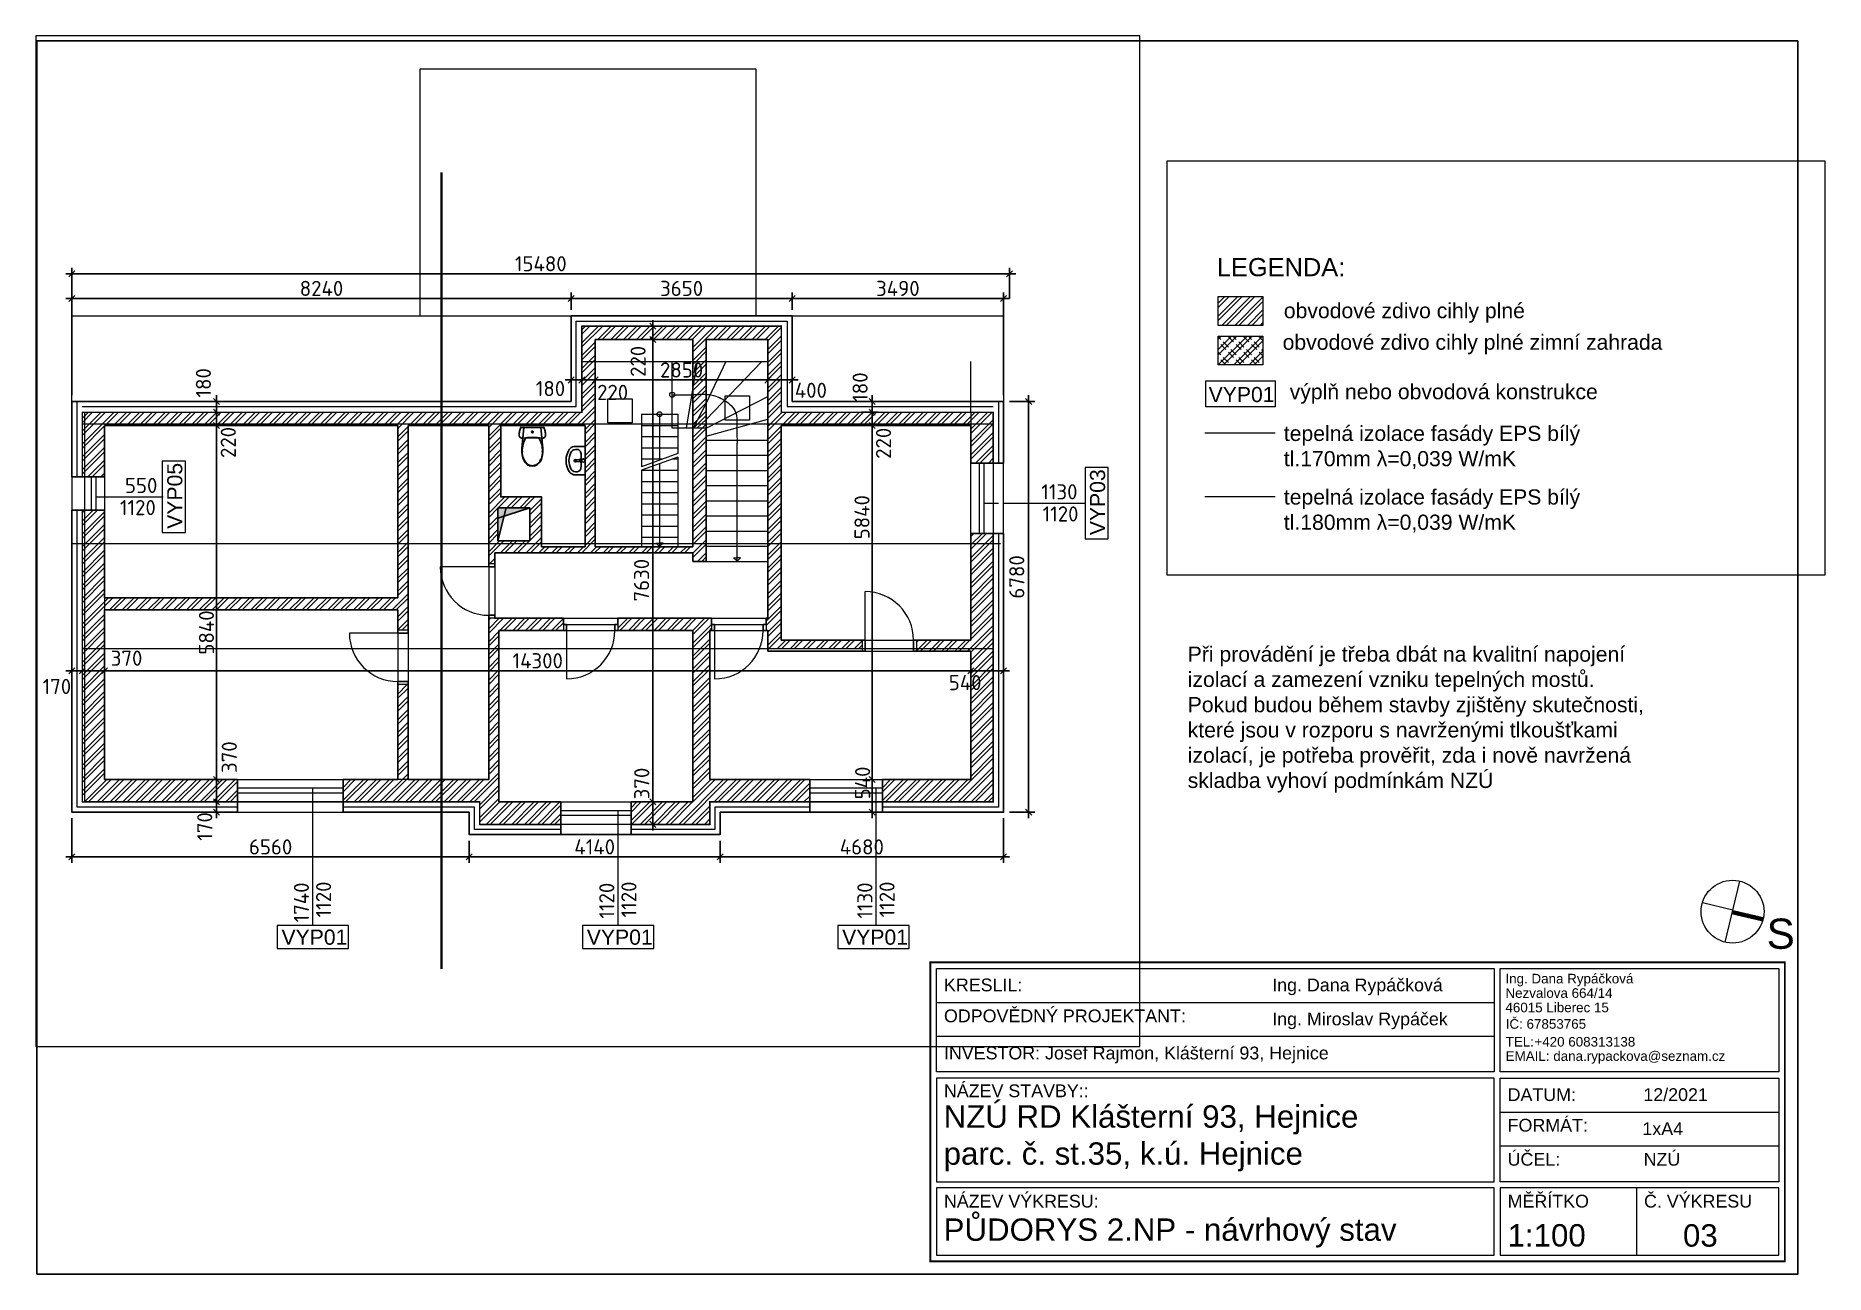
# Paper-space layout '2.NPn' of a CAD drawing. Header units: millimetres. Extents: x 0 to 295, y 0 to 204.
# The model-space entities are those that its viewports show. They can reach past a viewport. Long polylines and large blocks are cut down to what shows.
import ezdxf

# ---------------------------------------------------------------- set-up
doc = ezdxf.new("R2010")
doc.units = ezdxf.units.MM
for name, pattern in [('ACAD_ISO04W100', [30, 24, -3, 0, -3]), ('ACAD_ISO05W100', [34, 24, -3, 0.5, -3, 0.5, -3]), ('Čárkovaná', [282.222223, 141.111112, -141.111112])]:
    doc.linetypes.add(name, pattern=pattern)
doc.layers.add('hranice', color=7, linetype='Continuous', true_color=0xf2370d)
doc.layers.add('zařizováky', color=7, linetype='Continuous', true_color=0x7d7d7d)
for name, color, linetype, lineweight in [('koty', 3, 'Continuous', 9), ('popisy', 2, 'Continuous', 15), ('supertlusta', 5, 'Continuous', 40), ('tenka', 6, 'Continuous', 15), ('tlusta', 1, 'Continuous', 30)]:
    doc.layers.add(name, color=color, linetype=linetype, lineweight=lineweight)
doc.layers.add('netisknout', color=200, linetype='Continuous', lineweight=9, plot=False)
doc.layers.add('srafy', color=7, linetype='Continuous', lineweight=9, true_color=0x8c8c8c)
doc.styles.add('ISOCPEUR', font='isocpeur.ttf')
doc.styles.get("Standard").update_dxf_attribs({"font": 'arial.ttf'})
doc.linetypes.add('BATTING', pattern='A,0.00254,-2.54,[134,ltypeshp.shx,S=2.54,R=0,X=-2.54,Y=0],-5.08,[134,ltypeshp.shx,S=2.54,R=180,X=2.54,Y=0],-2.54', length=10.16254)
doc.dimstyles.new('Mirek 100', dxfattribs={"dimtxt": 250, "dimasz": 100, "dimexe": 100, "dimexo": 100, "dimgap": 40, "dimtad": 1, "dimdec": 0, "dimdsep": 32, "dimtxsty": 'ISOCPEUR', "dimblk": 'OBLIQUE', "dimcen": 100, "dimdle": 100, "dimadec": 0, "dimazin": 0, "dimtfac": 1, "dimtdec": 0, "dimtmove": 2, "dimatfit": 3, "dimldrblk": 'OBLIQUE', "dimfxl": 1, "dimarcsym": 0})
pattern_1 = [(45, (0, 0), (-106.06602, 106.06602), []), (45, (70.71, 0), (-106.06602, 106.06602), [])]

psp = doc.layouts.new('2.NPn')

# ---------------------------------------------------------------- texts
at = {"layer": 'tenka', "transparency": 33554687}
psp.add_text('03', height=3.69, dxfattribs=at).set_placement((271.76, 4.55))
at = {"layer": 'tenka', "transparency": 33554687, "attachment_point": 1}
for s, width, heights, insert, char_height in [('Při provádění je třeba dbát na kvalitní napojení izolací a zamezení vzniku tepelných mostů. Pokud budou během stavby zjištěny skutečnosti, které jsou v rozporu s navrženými tlkoušťkami izolací, je potřeba prověřit, zda i nově navržená skladba vyhoví podmínkám NZÚ', 77.5708, [0], (190, 103.58), 2.5), ('S', 2720, [0], (285.57, 58.69), 4.99), ('KRESLIL:', 2720, [0], (149.76, 48.79), 2.109), ('Ing. Dana Rypáčková', 2720, [0], (203.95, 48.79), 2.1087), ('Nezvalova 664/14', 2720, [0], (242.45, 47.19), 1.5815), ('Ing. Dana Rypáčková', 2720, [0], (242.45, 49.57), 1.5815), ('46015 Liberec 15', 2720, [0], (242.45, 44.81), 1.5815), ('ODPOVĚDNÝ PROJEKTANT:', 4451.522, [0], (149.76, 43.69), 2.1087), ('Ing. Miroslav Rypáček', 3113.161, [0], (203.95, 43.18), 2.1087), ('IČ: 67853765', 2720, [0], (242.5, 42.09), 1.5815), ('\\pi-4.74461,l6.32615,t6.32615;TEL:^I+420 608313138', 2720, [0], (240.91, 39.15), 1.5815), ('INVESTOR: Josef Rajmon, Klášterní 93, Hejnice', 8635.009, [0], (149.76, 37.56), 2.1087), ('\\pi-4.74461,l6.32615,t6.32615;EMAIL: dana.rypackova@seznam.cz', 3189.3609, [0], (240.91, 36.79), 1.5815), ('NÁZEV STAVBY::', 2720, [0], (149.76, 31.32), 2.1087), ('DATUM:', 2720, [0], (242.81, 30.69), 2.109), ('12/2021', 2720, [0], (265.22, 30.69), 2.109), ('NZÚ RD Klášterní 93, Hejnice', 8548.4228, [19.76], (149.71, 27.87), 3.6903), ('FORMÁT:', 2720, [0], (242.81, 25.64), 2.109), ('1xA4', 2720, [0], (265.06, 25.07), 2.109), ('parc. č. st.35, k.ú. Hejnice', 8548.4228, [5.84], (149.71, 21.76), 3.6903), ('ÚČEL:', 2720, [0], (242.81, 20.02), 2.109), ('NZÚ', 2720, [0], (265.26, 20.02), 2.109), ('NÁZEV VÝKRESU:', 2720, [0], (149.76, 13.11), 2.1087), ('MĚŘÍTKO', 2720, [0], (242.81, 13.11), 2.109), ('Č. VÝKRESU', 2720, [0], (265.33, 13.11), 2.109), ('PŮDORYS 2.NP - návrhový stav', 2720, [0], (149.71, 9.2), 3.6903), ('1:100', 2720, [0], (242.81, 8.26), 3.69)]:
    psp.add_mtext_dynamic_manual_height_columns(s, width=width, gutter_width=12.5, heights=heights, dxfattribs=dict(at, insert=insert, char_height=char_height))

msp = doc.modelspace()

# ---------------------------------------------------------------- texts
at = {"layer": 'popisy', "transparency": 33554687, "style": 'ISOCPEUR'}
for s, p in [('550', (49430.5, -25903.6)), ('1130', (64558.2, -26008.5)), ('1120', (49347.3, -26269.1)), ('1120', (64578.9, -26374.1))]:
    msp.add_text(s, height=250, dxfattribs=at).set_placement(p)
at = {"layer": 'popisy', "transparency": 33554687}
for s, p in [('VYP05', (50377.4, -26493.9)), ('VYP03', (65611.5, -26598.9))]:
    msp.add_text(s, height=250, rotation=90, dxfattribs=at).set_placement(p)
at = {"layer": 'popisy', "transparency": 33554687, "style": 'ISOCPEUR'}
for s, p in [('1740', (52468.7, -32989.3)), ('1120', (52834.3, -32907.3)), ('1120', (57509.3, -32927.1)), ('1120', (57874.8, -32907.3)), ('1130', (61770.4, -32927.1)), ('1120', (62136, -32907.3))]:
    msp.add_text(s, height=250, rotation=90, dxfattribs=at).set_placement(p)
at = {"layer": 'popisy', "transparency": 33554687}
for p in [(52014.7, -33357.7), (57055.3, -33357.7), (61269.9, -33357.7)]:
    msp.add_text('VYP01', height=250, dxfattribs=at).set_placement(p)
at = {"layer": 'tenka', "transparency": 33554687}
for s, height, p in [('LEGENDA:', 300, (36526.2, -23706)), ('VYP01', 250, (36390.8, -25783.3))]:
    msp.add_text(s, height=height, dxfattribs=at).set_placement(p)
at = {"layer": 'tenka', "transparency": 33554687, "char_height": 250, "attachment_point": 7}
for s, insert, width in [('obvodové zdivo cihly plné', (37631.6, -24473.5), 7852.498), ('obvodové zdivo cihly plné zimní zahrada', (37611.8, -24994.6), 7852.498), (' výplň nebo obvodová konstrukce', (37631.6, -25810.7), 7048.945), ('\\A1;tepelná izolace fasády EPS bílý \\Ptl.170mm λ=0,039 W/mK ', (37631.6, -26887.7), 7857.494), ('\\A1;tepelná izolace fasády EPS bílý \\Ptl.180mm λ=0,039 W/mK ', (37631.6, -27936.8), 7857.494)]:
    msp.add_mtext(s, dxfattribs=dict(at, insert=insert, width=width))

# ---------------------------------------------------------------- blocks, each defined once
blk = doc.blocks.new('_Oblique')
at = {"color": 0, "linetype": 'ByBlock', "lineweight": -2}
blk.add_line((-0.5, -0.5), (0.5, 0.5), dxfattribs=at)
blk = doc.blocks.new('*D406')
at = {"layer": 'Defpoints', "color": 0, "transparency": 16777216}
for p in [(50941, -30631), (51069, -30631), (50941, -31001)]:
    blk.add_point(p, dxfattribs=at)
at = {"layer": 'koty', "color": 0, "lineweight": -2, "transparency": 16777216}
for p, q in [((50969, -30631), (50841, -30631)), ((50941, -31101), (50941, -30531)), ((51041, -31001), (51041, -31001))]:
    blk.add_line(p, q, dxfattribs=at)
at = {"layer": 'koty', "color": 0, "lineweight": -2, "transparency": 16777216, "xscale": 100, "yscale": 100, "zscale": 100}
for p, rotation in [((50941, -30631), 90), ((50941, -31001), 270)]:
    blk.add_blockref('_Oblique', p, dxfattribs=dict(at, rotation=rotation))
at = {"layer": 'koty', "color": 0, "transparency": 16777216, "insert": (51153, -30262), "char_height": 250, "attachment_point": 5, "rotation": 90, "style": 'ISOCPEUR'}
blk.add_mtext('370', dxfattribs=at)
blk = doc.blocks.new('*D423')
at = {"layer": 'Defpoints', "color": 0, "transparency": 16777216}
for p in [(50657, -24791), (50941, -24791), (50941, -30631)]:
    blk.add_point(p, dxfattribs=at)
at = {"layer": 'koty', "color": 0, "lineweight": -2, "transparency": 16777216}
for p, q in [((50757, -24791), (51041, -24791)), ((50941, -30731), (50941, -24691)), ((51041, -30631), (51041, -30631))]:
    blk.add_line(p, q, dxfattribs=at)
at = {"layer": 'koty', "color": 0, "lineweight": -2, "transparency": 16777216, "xscale": 100, "yscale": 100, "zscale": 100}
for p, rotation in [((50941, -24791), 90), ((50941, -30631), 270)]:
    blk.add_blockref('_Oblique', p, dxfattribs=dict(at, rotation=rotation))
at = {"layer": 'koty', "color": 0, "transparency": 16777216, "insert": (50776, -28205), "char_height": 250, "attachment_point": 5, "rotation": 90, "style": 'ISOCPEUR'}
blk.add_mtext('5840', dxfattribs=at)
blk = doc.blocks.new('WC')
at = {"layer": 'zařizováky', "transparency": 33554687}
for p, q in [((200, 0), (-200, 0)), ((200, 0), (-200, 0)), ((-187, 0), (-194, -15)), ((187, 0), (-187, 0)), ((-141, 0), (-173, -350)), ((141, 0), (-141, 0)), ((173, -350), (141, 0)), ((194, -15), (187, 0)), ((-217, -112), (-218, -128)), ((-218, -128), (-216, -140)), ((-216, -95), (-217, -112)), ((-213, -79), (-216, -95)), ((-216, -140), (-212, -151)), ((-210, -62), (-213, -79)), ((-212, -151), (-206, -161)), ((-205, -46), (-210, -62)), ((-206, -161), (-198, -169)), ((-200, -31), (-205, -46)), ((-194, -15), (-200, -31)), ((-198, -169), (-188, -175)), ((-188, -175), (-178, -179)), ((-178, -179), (-166, -181)), ((-166, -181), (-154, -180)), ((-154, -180), (-116, -173)), ((-116, -173), (-78, -168)), ((0, -173), (-109, -173)), ((-78, -168), (-39, -165)), ((-39, -165), (0, -164)), ((0, -164), (39, -165)), ((109, -173), (0, -173)), ((39, -165), (78, -168)), ((78, -168), (116, -173)), ((116, -173), (154, -180)), ((154, -180), (166, -181)), ((166, -181), (178, -179)), ((178, -179), (188, -175)), ((188, -175), (198, -169)), ((200, -31), (194, -15)), ((198, -169), (206, -161)), ((205, -46), (200, -31)), ((210, -62), (205, -46)), ((206, -161), (212, -151)), ((213, -79), (210, -62)), ((212, -151), (216, -140)), ((216, -95), (213, -79)), ((217, -112), (216, -95)), ((216, -140), (218, -128)), ((218, -128), (217, -112)), ((-173, -350), (-175, -402)), ((-175, -402), (-169, -453)), ((-169, -453), (-157, -503)), ((-157, -503), (-138, -550)), ((-138, -550), (-112, -587)), ((-112, -587), (-79, -616)), ((79, -616), (112, -587)), ((112, -587), (138, -550)), ((138, -550), (157, -503)), ((157, -503), (169, -453)), ((169, -453), (175, -402)), ((175, -402), (173, -350)), ((-79, -616), (-41, -634)), ((-41, -634), (0, -640)), ((0, -631), (0, -631)), ((0, -640), (41, -634)), ((41, -634), (79, -616)), ((81, -605), (81, -605))]:
    blk.add_line(p, q, dxfattribs=at)
blk.add_circle((0, -75), 15, dxfattribs=at)
for centre, radius, start, end in [((258, -388), 425, 149.6518, 181.3539), ((-258, -388), 425, 358.6461, 30.3482), ((89, -412), 257, 176.8048, 228.4245), ((-89, -412), 257, 311.5755, 3.1952), ((1, -493), 139, 233.7772, 269.6644), ((-1, -493), 139, 270.3356, 306.2228)]:
    blk.add_arc(centre, radius, start, end, dxfattribs=at)
for p in [(109, -173), (-167, -398), (167, -398), (-81, -605)]:
    blk.add_point(p, dxfattribs=at)
blk = doc.blocks.new('*D432')
at = {"layer": 'Defpoints', "color": 0, "transparency": 16777216}
for p in [(63935, -24391), (63935, -31171), (64349, -31171)]:
    blk.add_point(p, dxfattribs=at)
at = {"layer": 'koty', "color": 0, "lineweight": -2, "transparency": 16777216}
for p, q in [((64035, -24391), (64449, -24391)), ((64349, -24291), (64349, -31271)), ((64035, -31171), (64449, -31171))]:
    blk.add_line(p, q, dxfattribs=at)
at = {"layer": 'koty', "color": 0, "lineweight": -2, "transparency": 16777216, "xscale": 100, "yscale": 100, "zscale": 100}
for p, rotation in [((64349, -24391), 90), ((64349, -31171), 270)]:
    blk.add_blockref('_Oblique', p, dxfattribs=dict(at, rotation=rotation))
at = {"layer": 'koty', "color": 0, "transparency": 16777216, "insert": (64153, -27288), "char_height": 250, "attachment_point": 5, "rotation": 90, "style": 'ISOCPEUR'}
blk.add_mtext('6780', dxfattribs=at)
blk = doc.blocks.new('*D433')
at = {"layer": 'Defpoints', "color": 0, "transparency": 16777216}
for p in [(48555, -31171), (55115, -31541), (55115, -31908)]:
    blk.add_point(p, dxfattribs=at)
at = {"layer": 'koty', "color": 0, "lineweight": -2, "transparency": 16777216}
for p, q in [((48555, -31271), (48555, -32008)), ((55115, -31641), (55115, -32008)), ((48455, -31908), (55215, -31908))]:
    blk.add_line(p, q, dxfattribs=at)
at = {"layer": 'koty', "color": 0, "lineweight": -2, "transparency": 16777216, "xscale": 100, "yscale": 100, "zscale": 100, "rotation": 180}
blk.add_blockref('_Oblique', (48555, -31908), dxfattribs=at)
at = {"layer": 'koty', "color": 0, "lineweight": -2, "transparency": 16777216, "xscale": 100, "yscale": 100, "zscale": 100}
blk.add_blockref('_Oblique', (55115, -31908), dxfattribs=at)
at = {"layer": 'koty', "color": 0, "transparency": 16777216, "insert": (51835, -31743), "char_height": 250, "attachment_point": 5, "style": 'ISOCPEUR'}
blk.add_mtext('6560', dxfattribs=at)
blk = doc.blocks.new('*D434')
at = {"layer": 'Defpoints', "color": 0, "transparency": 16777216}
for p in [(55115, -31541), (59255, -31541), (59255, -31908)]:
    blk.add_point(p, dxfattribs=at)
at = {"layer": 'koty', "color": 0, "lineweight": -2, "transparency": 16777216}
for p, q in [((55115, -31641), (55115, -32008)), ((59255, -31641), (59255, -32008)), ((55015, -31908), (59355, -31908))]:
    blk.add_line(p, q, dxfattribs=at)
at = {"layer": 'koty', "color": 0, "lineweight": -2, "transparency": 16777216, "xscale": 100, "yscale": 100, "zscale": 100, "rotation": 180}
blk.add_blockref('_Oblique', (55115, -31908), dxfattribs=at)
at = {"layer": 'koty', "color": 0, "lineweight": -2, "transparency": 16777216, "xscale": 100, "yscale": 100, "zscale": 100}
blk.add_blockref('_Oblique', (59255, -31908), dxfattribs=at)
at = {"layer": 'koty', "color": 0, "transparency": 16777216, "insert": (57185, -31743), "char_height": 250, "attachment_point": 5, "style": 'ISOCPEUR'}
blk.add_mtext('4140', dxfattribs=at)
blk = doc.blocks.new('*D435')
at = {"layer": 'Defpoints', "color": 0, "transparency": 16777216}
for p in [(63935, -31171), (59255, -31541), (63935, -31908)]:
    blk.add_point(p, dxfattribs=at)
at = {"layer": 'koty', "color": 0, "lineweight": -2, "transparency": 16777216}
for p, q in [((63935, -31271), (63935, -32008)), ((59255, -31641), (59255, -32008)), ((59155, -31908), (64035, -31908))]:
    blk.add_line(p, q, dxfattribs=at)
at = {"layer": 'koty', "color": 0, "lineweight": -2, "transparency": 16777216, "xscale": 100, "yscale": 100, "zscale": 100, "rotation": 180}
blk.add_blockref('_Oblique', (59255, -31908), dxfattribs=at)
at = {"layer": 'koty', "color": 0, "lineweight": -2, "transparency": 16777216, "xscale": 100, "yscale": 100, "zscale": 100}
blk.add_blockref('_Oblique', (63935, -31908), dxfattribs=at)
at = {"layer": 'koty', "color": 0, "transparency": 16777216, "insert": (61595, -31743), "char_height": 250, "attachment_point": 5, "style": 'ISOCPEUR'}
blk.add_mtext('4680', dxfattribs=at)
blk = doc.blocks.new('*D438')
at = {"layer": 'Defpoints', "color": 0, "transparency": 16777216}
for p in [(48725, -28837), (49095, -28837), (49095, -28837)]:
    blk.add_point(p, dxfattribs=at)
at = {"layer": 'koty', "color": 0, "lineweight": -2, "transparency": 16777216}
blk.add_line((48625, -28837), (49195, -28837), dxfattribs=at)
at = {"layer": 'koty', "color": 0, "lineweight": -2, "transparency": 16777216, "xscale": 100, "yscale": 100, "zscale": 100, "rotation": 180}
blk.add_blockref('_Oblique', (48725, -28837), dxfattribs=at)
at = {"layer": 'koty', "color": 0, "lineweight": -2, "transparency": 16777216, "xscale": 100, "yscale": 100, "zscale": 100}
blk.add_blockref('_Oblique', (49095, -28837), dxfattribs=at)
at = {"layer": 'koty', "color": 0, "transparency": 16777216, "insert": (49457, -28629), "char_height": 250, "attachment_point": 5, "style": 'ISOCPEUR'}
blk.add_mtext('370', dxfattribs=at)
blk = doc.blocks.new('umyvadlo')
at = {"layer": 'zařizováky', "transparency": 33554687}
for p, q in [((0, 0), (0, -204)), ((600, 0), (0, 0)), ((600, -204), (600, 0)), ((0, -204), (3, -234)), ((3, -234), (11, -263)), ((11, -263), (26, -290)), ((26, -290), (44, -314)), ((44, -314), (68, -335)), ((65, -163), (65, -204)), ((68, -335), (95, -352)), ((95, -352), (160, -378)), ((419, -82), (181, -82)), ((267, -35), (272, -91)), ((276, -104), (285, -175)), ((282, -88), (282, -69)), ((282, -69), (318, -69)), ((315, -175), (324, -104)), ((318, -69), (318, -88)), ((328, -91), (333, -35)), ((440, -378), (505, -352)), ((505, -352), (532, -335)), ((532, -335), (556, -314)), ((535, -163), (535, -204)), ((556, -314), (574, -290)), ((574, -290), (589, -263)), ((589, -263), (597, -234)), ((597, -234), (600, -204)), ((160, -378), (229, -395)), ((229, -395), (300, -400)), ((300, -400), (371, -395)), ((371, -395), (440, -378))]:
    blk.add_line(p, q, dxfattribs=at)
for points in [[(0, 0), (600, 0)], [(53, 0), (600, 0)]]:
    blk.add_lwpolyline(points, dxfattribs=at)
blk.add_circle((300, -203), 23.3, dxfattribs=at)
for centre, radius, start, end in [((300, -35), 33.3, 0, 180), ((300, -89), 28.1, 185.1696, 212.771), ((300, -89), 28.1, 212.771, 327.229), ((300, -88), 18.1, 180, 0), ((300, -173), 14.9, 187.1389, 352.8611), ((300, -89), 28.1, 327.229, 354.8304)]:
    blk.add_arc(centre, radius, start, end, dxfattribs=at)
for centre, major_axis, ratio, start_param, end_param in [((181, -163), (116, 0), 0.696574, 1.570796, 3.141593), ((181, -204), (116, 0), 0.929293, 3.141593, 4.215414), ((300, 0), (365, 0), 0.929293, 4.215414, 5.209364), ((419, -163), (116, 0), 0.696574, 0, 1.570796), ((419, -204), (116, 0), 0.929293, 5.209364, 6.283185)]:
    blk.add_ellipse(centre, major_axis=major_axis, ratio=ratio, start_param=start_param, end_param=end_param, dxfattribs=at)
for p in [(267, -35), (276, -104), (315, -175), (328, -91)]:
    blk.add_point(p, dxfattribs=at)
blk = doc.blocks.new('*D499')
at = {"layer": 'Defpoints', "color": 0, "transparency": 16777216}
for p in [(63395, -28837), (49095, -29008), (63395, -29008)]:
    blk.add_point(p, dxfattribs=at)
at = {"layer": 'koty', "color": 0, "lineweight": -2, "transparency": 16777216}
for p, q in [((48995, -28837), (63495, -28837)), ((49095, -28908), (49095, -28737)), ((63395, -28908), (63395, -28737))]:
    blk.add_line(p, q, dxfattribs=at)
at = {"layer": 'koty', "color": 0, "lineweight": -2, "transparency": 16777216, "xscale": 100, "yscale": 100, "zscale": 100, "rotation": 180}
blk.add_blockref('_Oblique', (49095, -28837), dxfattribs=at)
at = {"layer": 'koty', "color": 0, "lineweight": -2, "transparency": 16777216, "xscale": 100, "yscale": 100, "zscale": 100}
blk.add_blockref('_Oblique', (63395, -28837), dxfattribs=at)
at = {"layer": 'koty', "color": 0, "transparency": 16777216, "insert": (56245, -28672), "char_height": 250, "attachment_point": 5, "style": 'ISOCPEUR'}
blk.add_mtext('14300', dxfattribs=at)
blk = doc.blocks.new('*D500')
at = {"layer": 'Defpoints', "color": 0, "transparency": 16777216}
for p in [(63395, -28837), (63935, -28837), (63935, -28837)]:
    blk.add_point(p, dxfattribs=at)
at = {"layer": 'koty', "color": 0, "lineweight": -2, "transparency": 16777216}
blk.add_line((63295, -28837), (64035, -28837), dxfattribs=at)
at = {"layer": 'koty', "color": 0, "lineweight": -2, "transparency": 16777216, "xscale": 100, "yscale": 100, "zscale": 100, "rotation": 180}
blk.add_blockref('_Oblique', (63395, -28837), dxfattribs=at)
at = {"layer": 'koty', "color": 0, "lineweight": -2, "transparency": 16777216, "xscale": 100, "yscale": 100, "zscale": 100}
blk.add_blockref('_Oblique', (63935, -28837), dxfattribs=at)
at = {"layer": 'koty', "color": 0, "transparency": 16777216, "insert": (63301, -29032), "char_height": 250, "attachment_point": 5, "style": 'ISOCPEUR'}
blk.add_mtext('540', dxfattribs=at)
blk = doc.blocks.new('*D503')
at = {"layer": 'Defpoints', "color": 0, "transparency": 16777216}
for p in [(58143, -31001), (58150, -31001), (58143, -31371)]:
    blk.add_point(p, dxfattribs=at)
at = {"layer": 'koty', "color": 0, "lineweight": -2, "transparency": 16777216}
for p, q in [((58050, -31001), (58043, -31001)), ((58143, -31471), (58143, -30901)), ((58243, -31371), (58243, -31371))]:
    blk.add_line(p, q, dxfattribs=at)
at = {"layer": 'koty', "color": 0, "lineweight": -2, "transparency": 16777216, "xscale": 100, "yscale": 100, "zscale": 100}
for p, rotation in [((58143, -31001), 90), ((58143, -31371), 270)]:
    blk.add_blockref('_Oblique', p, dxfattribs=dict(at, rotation=rotation))
at = {"layer": 'koty', "color": 0, "transparency": 16777216, "insert": (57962, -30697), "char_height": 250, "attachment_point": 5, "rotation": 90, "style": 'ISOCPEUR'}
blk.add_mtext('370', dxfattribs=at)
blk = doc.blocks.new('*D504')
at = {"layer": 'Defpoints', "color": 0, "transparency": 16777216}
for p in [(58143, -23371), (58143, -23371), (58150, -31001)]:
    blk.add_point(p, dxfattribs=at)
at = {"layer": 'koty', "color": 0, "lineweight": -2, "transparency": 16777216}
for p, q in [((58143, -31101), (58143, -23271)), ((58243, -23371), (58243, -23371)), ((58050, -31001), (58043, -31001))]:
    blk.add_line(p, q, dxfattribs=at)
at = {"layer": 'koty', "color": 0, "lineweight": -2, "transparency": 16777216, "xscale": 100, "yscale": 100, "zscale": 100}
for p, rotation in [((58143, -23371), 90), ((58143, -31001), 270)]:
    blk.add_blockref('_Oblique', p, dxfattribs=dict(at, rotation=rotation))
at = {"layer": 'koty', "color": 0, "transparency": 16777216, "insert": (57959, -27342), "char_height": 250, "attachment_point": 5, "rotation": 90, "style": 'ISOCPEUR'}
blk.add_mtext('7630', dxfattribs=at)
blk = doc.blocks.new('*D505')
at = {"layer": 'Defpoints', "color": 0, "transparency": 16777216}
for p in [(58128, -23151), (58143, -23151), (58143, -23371)]:
    blk.add_point(p, dxfattribs=at)
at = {"layer": 'koty', "color": 0, "lineweight": -2, "transparency": 16777216}
for p, q in [((58143, -23471), (58143, -23051)), ((58228, -23151), (58243, -23151)), ((58243, -23371), (58243, -23371))]:
    blk.add_line(p, q, dxfattribs=at)
at = {"layer": 'koty', "color": 0, "lineweight": -2, "transparency": 16777216, "xscale": 100, "yscale": 100, "zscale": 100}
for p, rotation in [((58143, -23151), 90), ((58143, -23371), 270)]:
    blk.add_blockref('_Oblique', p, dxfattribs=dict(at, rotation=rotation))
at = {"layer": 'koty', "color": 0, "transparency": 16777216, "insert": (57901, -23731), "char_height": 250, "attachment_point": 5, "rotation": 90, "style": 'ISOCPEUR'}
blk.add_mtext('220', dxfattribs=at)
blk = doc.blocks.new('*D507')
at = {"layer": 'Defpoints', "color": 0, "transparency": 16777216}
for p in [(57195, -23731), (60045, -24038), (60045, -24038)]:
    blk.add_point(p, dxfattribs=at)
at = {"layer": 'koty', "color": 0, "lineweight": -2, "transparency": 16777216}
for p, q in [((57195, -23831), (57195, -24138)), ((57095, -24038), (60145, -24038))]:
    blk.add_line(p, q, dxfattribs=at)
at = {"layer": 'koty', "color": 0, "lineweight": -2, "transparency": 16777216, "xscale": 100, "yscale": 100, "zscale": 100, "rotation": 180}
blk.add_blockref('_Oblique', (57195, -24038), dxfattribs=at)
at = {"layer": 'koty', "color": 0, "lineweight": -2, "transparency": 16777216, "xscale": 100, "yscale": 100, "zscale": 100}
blk.add_blockref('_Oblique', (60045, -24038), dxfattribs=at)
at = {"layer": 'koty', "color": 0, "transparency": 16777216, "insert": (58620, -23873), "char_height": 250, "attachment_point": 5, "style": 'ISOCPEUR'}
blk.add_mtext('2850', dxfattribs=at)
blk = doc.blocks.new('*D509')
at = {"layer": 'Defpoints', "color": 0, "transparency": 16777216}
for p in [(50941, -31001), (50941, -31171), (50941, -31171)]:
    blk.add_point(p, dxfattribs=at)
at = {"layer": 'koty', "color": 0, "lineweight": -2, "transparency": 16777216}
for p, q in [((50941, -30901), (50941, -31271)), ((51041, -31001), (51041, -31001)), ((51041, -31171), (51041, -31171))]:
    blk.add_line(p, q, dxfattribs=at)
at = {"layer": 'koty', "color": 0, "lineweight": -2, "transparency": 16777216, "xscale": 100, "yscale": 100, "zscale": 100}
for p, rotation in [((50941, -31001), 90), ((50941, -31171), 270)]:
    blk.add_blockref('_Oblique', p, dxfattribs=dict(at, rotation=rotation))
at = {"layer": 'koty', "color": 0, "transparency": 16777216, "insert": (50748, -31406), "char_height": 250, "attachment_point": 5, "rotation": 90, "style": 'ISOCPEUR'}
blk.add_mtext('170', dxfattribs=at)
blk = doc.blocks.new('*D510')
at = {"layer": 'Defpoints', "color": 0, "transparency": 16777216}
for p in [(50941, -24571), (50941, -24571), (50941, -24791)]:
    blk.add_point(p, dxfattribs=at)
at = {"layer": 'koty', "color": 0, "lineweight": -2, "transparency": 16777216}
blk.add_line((50941, -24891), (50941, -24471), dxfattribs=at)
at = {"layer": 'koty', "color": 0, "lineweight": -2, "transparency": 16777216, "xscale": 100, "yscale": 100, "zscale": 100}
for p, rotation in [((50941, -24571), 90), ((50941, -24791), 270)]:
    blk.add_blockref('_Oblique', p, dxfattribs=dict(at, rotation=rotation))
at = {"layer": 'koty', "color": 0, "transparency": 16777216, "insert": (51136, -25069), "char_height": 250, "attachment_point": 5, "rotation": 90, "style": 'ISOCPEUR'}
blk.add_mtext('220', dxfattribs=at)
blk = doc.blocks.new('*D511')
at = {"layer": 'Defpoints', "color": 0, "transparency": 16777216}
for p in [(50941, -24391), (50980, -24391), (50941, -24571)]:
    blk.add_point(p, dxfattribs=at)
at = {"layer": 'koty', "color": 0, "lineweight": -2, "transparency": 16777216}
for p, q in [((50880, -24391), (50841, -24391)), ((50941, -24671), (50941, -24291)), ((51041, -24571), (51041, -24571))]:
    blk.add_line(p, q, dxfattribs=at)
at = {"layer": 'koty', "color": 0, "lineweight": -2, "transparency": 16777216, "xscale": 100, "yscale": 100, "zscale": 100}
for p, rotation in [((50941, -24391), 90), ((50941, -24571), 270)]:
    blk.add_blockref('_Oblique', p, dxfattribs=dict(at, rotation=rotation))
at = {"layer": 'koty', "color": 0, "transparency": 16777216, "insert": (50726, -24085), "char_height": 250, "attachment_point": 5, "rotation": 90, "style": 'ISOCPEUR'}
blk.add_mtext('180', dxfattribs=at)
blk = doc.blocks.new('*D513')
at = {"layer": 'Defpoints', "color": 0, "transparency": 16777216}
for p in [(48555, -28837), (48555, -28837), (48725, -28837)]:
    blk.add_point(p, dxfattribs=at)
at = {"layer": 'koty', "color": 0, "lineweight": -2, "transparency": 16777216}
blk.add_line((48825, -28837), (48455, -28837), dxfattribs=at)
at = {"layer": 'koty', "color": 0, "lineweight": -2, "transparency": 16777216, "xscale": 100, "yscale": 100, "zscale": 100, "rotation": 180}
blk.add_blockref('_Oblique', (48555, -28837), dxfattribs=at)
at = {"layer": 'koty', "color": 0, "lineweight": -2, "transparency": 16777216, "xscale": 100, "yscale": 100, "zscale": 100}
blk.add_blockref('_Oblique', (48725, -28837), dxfattribs=at)
at = {"layer": 'koty', "color": 0, "transparency": 16777216, "insert": (48307, -29096), "char_height": 250, "attachment_point": 5, "style": 'ISOCPEUR'}
blk.add_mtext('170', dxfattribs=at)
blk = doc.blocks.new('*D514')
at = {"layer": 'Defpoints', "color": 0, "transparency": 16777216}
for p in [(56795, -24038), (56795, -24038), (56975, -24038)]:
    blk.add_point(p, dxfattribs=at)
at = {"layer": 'koty', "color": 0, "lineweight": -2, "transparency": 16777216}
blk.add_line((57075, -24038), (56695, -24038), dxfattribs=at)
at = {"layer": 'koty', "color": 0, "lineweight": -2, "transparency": 16777216, "xscale": 100, "yscale": 100, "zscale": 100, "rotation": 180}
blk.add_blockref('_Oblique', (56795, -24038), dxfattribs=at)
at = {"layer": 'koty', "color": 0, "lineweight": -2, "transparency": 16777216, "xscale": 100, "yscale": 100, "zscale": 100}
blk.add_blockref('_Oblique', (56975, -24038), dxfattribs=at)
at = {"layer": 'koty', "color": 0, "transparency": 16777216, "insert": (56455, -24180), "char_height": 250, "attachment_point": 5, "style": 'ISOCPEUR'}
blk.add_mtext('180', dxfattribs=at)
blk = doc.blocks.new('*D516')
at = {"layer": 'Defpoints', "color": 0, "transparency": 16777216}
for p in [(56975, -24038), (56975, -24038), (57195, -24038)]:
    blk.add_point(p, dxfattribs=at)
at = {"layer": 'koty', "color": 0, "lineweight": -2, "transparency": 16777216}
blk.add_line((57295, -24038), (56875, -24038), dxfattribs=at)
at = {"layer": 'koty', "color": 0, "lineweight": -2, "transparency": 16777216, "xscale": 100, "yscale": 100, "zscale": 100, "rotation": 180}
blk.add_blockref('_Oblique', (56975, -24038), dxfattribs=at)
at = {"layer": 'koty', "color": 0, "lineweight": -2, "transparency": 16777216, "xscale": 100, "yscale": 100, "zscale": 100}
blk.add_blockref('_Oblique', (57195, -24038), dxfattribs=at)
at = {"layer": 'koty', "color": 0, "transparency": 16777216, "insert": (57481, -24242), "char_height": 250, "attachment_point": 5, "style": 'ISOCPEUR'}
blk.add_mtext('220', dxfattribs=at)
blk = doc.blocks.new('*D517')
at = {"layer": 'Defpoints', "color": 0, "transparency": 16777216}
for p in [(60045, -24133), (60445, -24038), (60445, -24133)]:
    blk.add_point(p, dxfattribs=at)
at = {"layer": 'koty', "color": 0, "lineweight": -2, "transparency": 16777216}
for p, q in [((59945, -24038), (60545, -24038)), ((60045, -24033), (60045, -23938)), ((60445, -24033), (60445, -23938))]:
    blk.add_line(p, q, dxfattribs=at)
at = {"layer": 'koty', "color": 0, "lineweight": -2, "transparency": 16777216, "xscale": 100, "yscale": 100, "zscale": 100, "rotation": 180}
blk.add_blockref('_Oblique', (60045, -24038), dxfattribs=at)
at = {"layer": 'koty', "color": 0, "lineweight": -2, "transparency": 16777216, "xscale": 100, "yscale": 100, "zscale": 100}
blk.add_blockref('_Oblique', (60445, -24038), dxfattribs=at)
at = {"layer": 'koty', "color": 0, "transparency": 16777216, "insert": (60754, -24208), "char_height": 250, "attachment_point": 5, "style": 'ISOCPEUR'}
blk.add_mtext('400', dxfattribs=at)
blk = doc.blocks.new('*D519')
at = {"layer": 'Defpoints', "color": 0, "transparency": 16777216}
for p in [(56795, -22692), (56795, -22981), (48555, -24391)]:
    blk.add_point(p, dxfattribs=at)
at = {"layer": 'koty', "color": 0, "lineweight": -2, "transparency": 16777216}
for p, q in [((48455, -22692), (56895, -22692)), ((48555, -24291), (48555, -22592)), ((56795, -22881), (56795, -22592))]:
    blk.add_line(p, q, dxfattribs=at)
at = {"layer": 'koty', "color": 0, "lineweight": -2, "transparency": 16777216, "xscale": 100, "yscale": 100, "zscale": 100, "rotation": 180}
blk.add_blockref('_Oblique', (48555, -22692), dxfattribs=at)
at = {"layer": 'koty', "color": 0, "lineweight": -2, "transparency": 16777216, "xscale": 100, "yscale": 100, "zscale": 100}
blk.add_blockref('_Oblique', (56795, -22692), dxfattribs=at)
at = {"layer": 'koty', "color": 0, "transparency": 16777216, "insert": (52675, -22527), "char_height": 250, "attachment_point": 5, "style": 'ISOCPEUR'}
blk.add_mtext('8240', dxfattribs=at)
blk = doc.blocks.new('*D520')
at = {"layer": 'Defpoints', "color": 0, "transparency": 16777216}
for p in [(60445, -22692), (56795, -22981), (60445, -22981)]:
    blk.add_point(p, dxfattribs=at)
at = {"layer": 'koty', "color": 0, "lineweight": -2, "transparency": 16777216}
for p, q in [((56695, -22692), (60545, -22692)), ((56795, -22881), (56795, -22592)), ((60445, -22881), (60445, -22592))]:
    blk.add_line(p, q, dxfattribs=at)
at = {"layer": 'koty', "color": 0, "lineweight": -2, "transparency": 16777216, "xscale": 100, "yscale": 100, "zscale": 100, "rotation": 180}
blk.add_blockref('_Oblique', (56795, -22692), dxfattribs=at)
at = {"layer": 'koty', "color": 0, "lineweight": -2, "transparency": 16777216, "xscale": 100, "yscale": 100, "zscale": 100}
blk.add_blockref('_Oblique', (60445, -22692), dxfattribs=at)
at = {"layer": 'koty', "color": 0, "transparency": 16777216, "insert": (58620, -22527), "char_height": 250, "attachment_point": 5, "style": 'ISOCPEUR'}
blk.add_mtext('3650', dxfattribs=at)
blk = doc.blocks.new('*D521')
at = {"layer": 'Defpoints', "color": 0, "transparency": 16777216}
for p in [(63935, -22692), (60445, -22981), (63935, -24391)]:
    blk.add_point(p, dxfattribs=at)
at = {"layer": 'koty', "color": 0, "lineweight": -2, "transparency": 16777216}
for p, q in [((60345, -22692), (64035, -22692)), ((60445, -22881), (60445, -22592)), ((63935, -24291), (63935, -22592))]:
    blk.add_line(p, q, dxfattribs=at)
at = {"layer": 'koty', "color": 0, "lineweight": -2, "transparency": 16777216, "xscale": 100, "yscale": 100, "zscale": 100, "rotation": 180}
blk.add_blockref('_Oblique', (60445, -22692), dxfattribs=at)
at = {"layer": 'koty', "color": 0, "lineweight": -2, "transparency": 16777216, "xscale": 100, "yscale": 100, "zscale": 100}
blk.add_blockref('_Oblique', (63935, -22692), dxfattribs=at)
at = {"layer": 'koty', "color": 0, "transparency": 16777216, "insert": (62190, -22527), "char_height": 250, "attachment_point": 5, "style": 'ISOCPEUR'}
blk.add_mtext('3490', dxfattribs=at)
blk = doc.blocks.new('*D522')
at = {"layer": 'Defpoints', "color": 0, "transparency": 16777216}
for p in [(61489, -24391), (61489, -24571), (61766, -24571)]:
    blk.add_point(p, dxfattribs=at)
at = {"layer": 'koty', "color": 0, "lineweight": -2, "transparency": 16777216}
for p, q in [((61589, -24391), (61866, -24391)), ((61766, -24291), (61766, -24671)), ((61589, -24571), (61866, -24571))]:
    blk.add_line(p, q, dxfattribs=at)
at = {"layer": 'koty', "color": 0, "lineweight": -2, "transparency": 16777216, "xscale": 100, "yscale": 100, "zscale": 100}
for p, rotation in [((61766, -24391), 90), ((61766, -24571), 270)]:
    blk.add_blockref('_Oblique', p, dxfattribs=dict(at, rotation=rotation))
at = {"layer": 'koty', "color": 0, "transparency": 16777216, "insert": (61567, -24155), "char_height": 250, "attachment_point": 5, "rotation": 90, "style": 'ISOCPEUR'}
blk.add_mtext('180', dxfattribs=at)
blk = doc.blocks.new('*D523')
at = {"layer": 'Defpoints', "color": 0, "transparency": 16777216}
for p in [(61489, -24571), (61766, -24791), (61830, -24791)]:
    blk.add_point(p, dxfattribs=at)
at = {"layer": 'koty', "color": 0, "lineweight": -2, "transparency": 16777216}
for p, q in [((61766, -24471), (61766, -24891)), ((61589, -24571), (61866, -24571)), ((61730, -24791), (61666, -24791))]:
    blk.add_line(p, q, dxfattribs=at)
at = {"layer": 'koty', "color": 0, "lineweight": -2, "transparency": 16777216, "xscale": 100, "yscale": 100, "zscale": 100}
for p, rotation in [((61766, -24571), 90), ((61766, -24791), 270)]:
    blk.add_blockref('_Oblique', p, dxfattribs=dict(at, rotation=rotation))
at = {"layer": 'koty', "color": 0, "transparency": 16777216, "insert": (61953, -25083), "char_height": 250, "attachment_point": 5, "rotation": 90, "style": 'ISOCPEUR'}
blk.add_mtext('220', dxfattribs=at)
blk = doc.blocks.new('*D524')
at = {"layer": 'Defpoints', "color": 0, "transparency": 16777216}
for p in [(61830, -24791), (61766, -30631), (61766, -30631)]:
    blk.add_point(p, dxfattribs=at)
at = {"layer": 'koty', "color": 0, "lineweight": -2, "transparency": 16777216}
for p, q in [((61730, -24791), (61666, -24791)), ((61766, -24691), (61766, -30731)), ((61866, -30631), (61866, -30631))]:
    blk.add_line(p, q, dxfattribs=at)
at = {"layer": 'koty', "color": 0, "lineweight": -2, "transparency": 16777216, "xscale": 100, "yscale": 100, "zscale": 100}
for p, rotation in [((61766, -24791), 90), ((61766, -30631), 270)]:
    blk.add_blockref('_Oblique', p, dxfattribs=dict(at, rotation=rotation))
at = {"layer": 'koty', "color": 0, "transparency": 16777216, "insert": (61598, -26303), "char_height": 250, "attachment_point": 5, "rotation": 90, "style": 'ISOCPEUR'}
blk.add_mtext('5840', dxfattribs=at)
blk = doc.blocks.new('*D525')
at = {"layer": 'Defpoints', "color": 0, "transparency": 16777216}
for p in [(61766, -30631), (61766, -31171), (61766, -31171)]:
    blk.add_point(p, dxfattribs=at)
at = {"layer": 'koty', "color": 0, "lineweight": -2, "transparency": 16777216}
for p, q in [((61766, -30631), (61766, -30531)), ((61766, -30631), (61766, -31171)), ((61866, -30631), (61866, -30631)), ((61766, -31171), (61766, -31271)), ((61866, -31171), (61866, -31171))]:
    blk.add_line(p, q, dxfattribs=at)
at = {"layer": 'koty', "color": 0, "lineweight": -2, "transparency": 16777216, "xscale": 100, "yscale": 100, "zscale": 100}
for p, rotation in [((61766, -30631), 270), ((61766, -31171), 90)]:
    blk.add_blockref('_Oblique', p, dxfattribs=dict(at, rotation=rotation))
at = {"layer": 'koty', "color": 0, "transparency": 16777216, "insert": (61608, -30688), "char_height": 250, "attachment_point": 5, "rotation": 90, "style": 'ISOCPEUR'}
blk.add_mtext('540', dxfattribs=at)
blk = doc.blocks.new('*D526')
at = {"layer": 'Defpoints', "color": 0, "transparency": 16777216}
for p in [(64035, -22285), (48555, -22692), (64035, -22792)]:
    blk.add_point(p, dxfattribs=at)
at = {"layer": 'koty', "color": 0, "lineweight": -2, "transparency": 16777216}
for p, q in [((48455, -22285), (64135, -22285)), ((48555, -22592), (48555, -22185)), ((64035, -22692), (64035, -22185))]:
    blk.add_line(p, q, dxfattribs=at)
at = {"layer": 'koty', "color": 0, "lineweight": -2, "transparency": 16777216, "xscale": 100, "yscale": 100, "zscale": 100, "rotation": 180}
blk.add_blockref('_Oblique', (48555, -22285), dxfattribs=at)
at = {"layer": 'koty', "color": 0, "lineweight": -2, "transparency": 16777216, "xscale": 100, "yscale": 100, "zscale": 100}
blk.add_blockref('_Oblique', (64035, -22285), dxfattribs=at)
at = {"layer": 'koty', "color": 0, "transparency": 16777216, "insert": (56295, -22120), "char_height": 250, "attachment_point": 5, "style": 'ISOCPEUR'}
blk.add_mtext('15480', dxfattribs=at)

# ---------------------------------------------------------------- dimensions: what is measured, and where the dimension line sits
at = {"layer": 'koty', "transparency": 33554687}
for base, p1, p2, picture, middle in [((64035.3, -22284.7), (48555.3, -22691.8), (64035.3, -22791.8), '*D526', (56295.3, -22119.7)), ((56795.3, -22691.8), (48555.3, -24391.1), (56795.3, -22981.1), '*D519', (52675.3, -22526.8)), ((60445.3, -22691.8), (56795.3, -22981.1), (60445.3, -22981.1), '*D520', (58620.3, -22526.8)), ((63935.3, -22691.8), (60445.3, -22981.1), (63935.3, -24391.1), '*D521', (62190.3, -22526.8)), ((60045.3, -24037.9), (57195.3, -23731.1), (60045.3, -24037.9), '*D507', (58620.3, -23872.9)), ((63395.3, -28836.8), (49095.3, -29007.8), (63395.3, -29007.8), '*D499', (56245.3, -28671.8)), ((55115.3, -31908.3), (48555.3, -31171.1), (55115.3, -31541.1), '*D433', (51835.3, -31743.3)), ((63935.3, -31908.3), (59255.3, -31541.1), (63935.3, -31171.1), '*D435', (61595.3, -31743.3)), ((59255.3, -31908.3), (55115.3, -31541.1), (59255.3, -31541.1), '*D434', (57185.3, -31743.3))]:
    dim = msp.add_linear_dim(base=base, p1=p1, p2=p2, dimstyle='Mirek 100', dxfattribs=at)
    dim.commit()
    dim.dimension.update_dxf_attribs({"geometry": picture, "text_midpoint": middle})
for base, p1, p2, picture, middle in [((58142.7, -23151.1), (58142.7, -23371.1), (58127.7, -23151.1), '*D505', (57900.9, -23731.1)), ((58142.7, -23371.1), (58150.3, -31001.1), (58142.7, -23371.1), '*D504', (57958.7, -27342.5)), ((50940.8, -24391.1), (50940.8, -24571.1), (50979.8, -24391.1), '*D511', (50725.8, -24084.7)), ((61766.3, -24571.1), (61489.3, -24391.1), (61489.3, -24571.1), '*D522', (61567.3, -24154.8)), ((50940.8, -24571.1), (50940.8, -24791.1), (50940.8, -24571.1), '*D510', (51136.4, -25069.4)), ((61766.3, -24791.1), (61489.3, -24571.1), (61830.3, -24791.1), '*D523', (61952.7, -25083.1)), ((64349, -31171.1), (63935.3, -24391.1), (63935.3, -31171.1), '*D432', (64153.4, -27287.7)), ((50940.8, -24791.1), (50940.8, -30631.1), (50656.7, -24791.1), '*D423', (50775.8, -28205.1)), ((61766.3, -30631.1), (61830.3, -24791.1), (61766.3, -30631.1), '*D524', (61598, -26303.1)), ((50940.8, -30631.1), (50940.8, -31001.1), (51068.6, -30631.1), '*D406', (51153.5, -30262.1)), ((58142.7, -31001.1), (58142.7, -31371.1), (58150.3, -31001.1), '*D503', (57961.6, -30697)), ((61766.3, -31171.1), (61766.3, -30631.1), (61766.3, -31171.1), '*D525', (61607.9, -30687.7)), ((50940.8, -31171.1), (50940.8, -31001.1), (50940.8, -31171.1), '*D509', (50747.6, -31405.8))]:
    dim = msp.add_linear_dim(base=base, p1=p1, p2=p2, angle=90, dimstyle='Mirek 100', dxfattribs=at)
    dim.commit()
    dim.dimension.update_dxf_attribs({"geometry": picture, "text_midpoint": middle, "dimtype": 160})
for base, p1, p2, picture, middle in [((56795.3, -24037.9), (56975.3, -24037.9), (56795.3, -24037.9), '*D514', (56455.1, -24179.7)), ((56975.3, -24037.9), (57195.3, -24037.9), (56975.3, -24037.9), '*D516', (57481, -24241.9)), ((60445.3, -24037.9), (60045.3, -24132.9), (60445.3, -24132.9), '*D517', (60754.4, -24208.4)), ((49095.3, -28836.8), (48725.3, -28836.8), (49095.3, -28836.8), '*D438', (49457.2, -28629)), ((48555.3, -28836.8), (48725.3, -28836.8), (48555.3, -28836.8), '*D513', (48307.2, -29095.7)), ((63935.3, -28836.8), (63395.3, -28836.8), (63935.3, -28836.8), '*D500', (63301.3, -29031.8))]:
    dim = msp.add_linear_dim(base=base, p1=p1, p2=p2, dimstyle='Mirek 100', dxfattribs=at)
    dim.commit()
    dim.dimension.update_dxf_attribs({"geometry": picture, "text_midpoint": middle, "dimtype": 160})

# ---------------------------------------------------------------- hatches: boundary and pattern name
at = {"layer": 'srafy', "transparency": 33554687}
h = msp.add_hatch(dxfattribs=at)
h.set_pattern_fill('ZDIVO-OBECNE', color=256, scale=50)
h.set_pattern_definition(pattern_1)
h.paths.add_polyline_path([(49095.3, -24791.1), (53935.3, -24791.1), (53935.3, -25211.1), (54105.3, -25211.1), (54105.3, -24791.1), (55435.3, -24791.1), (55435.3, -25211.1), (55635.3, -25211.1), (55635.3, -24791.1), (57025.3, -24791.1), (57025.3, -25211.1), (57195.3, -25211.1), (57195.3, -23731.1), (56975.3, -23731.1), (56975.3, -24571.1), (48725.3, -24571.1), (48725.3, -25211.1), (49095.3, -25211.1)])
h.paths.add_polyline_path([(49095.3, -25211.1), (48725.3, -25211.1), (48725.3, -25639), (49095.3, -25639)])
h.paths.add_polyline_path([(49095.3, -26189), (48725.3, -26189), (48725.3, -26842.3), (49095.3, -26842.3)])
h.paths.add_polyline_path([(49095.3, -26842.3), (48725.3, -26842.3), (48725.3, -28473.5), (49095.3, -28473.5), (49095.3, -27831.1), (49095.3, -27631.1)])
h.paths.add_polyline_path([(49095.3, -28473.5), (48725.3, -28473.5), (48725.3, -31001.1), (51290.3, -31001.1), (51290.3, -30631.1), (49095.3, -30631.1)])
h.paths.add_polyline_path([(54105.3, -26842.3), (53935.3, -26842.3), (53935.3, -27631.1), (49095.3, -27631.1), (49095.3, -27831.1), (53935.3, -27831.1), (53935.3, -28164.8), (54105.3, -28164.8)])
h.paths.add_polyline_path([(54105.3, -25211.1), (53935.3, -25211.1), (53935.3, -26842.3), (54105.3, -26842.3)])
h.paths.add_polyline_path([(54105.3, -29064.8), (53935.3, -29064.8), (53935.3, -30631.1), (54105.3, -30631.1)], flags=17)
h.paths.add_polyline_path([(55605.3, -28473.5), (55435.3, -28473.5), (55435.3, -29652.9), (55435.3, -30631.1), (54105.3, -30631.1), (53935.3, -30631.1), (53030.3, -30631.1), (53030.3, -31001.1), (55285.3, -31001.1), (55285.3, -31371.1), (56625.3, -31371.1), (56625.3, -31001.1), (55605.3, -31001.1)])
h.paths.add_polyline_path([(56668.2, -28071.1), (56668.2, -27971.1), (55535.3, -27971.1), (55435.3, -27971.1), (55435.3, -28473.5), (55605.3, -28473.5), (55605.3, -28171.1), (56668.2, -28171.1)])
h.paths.add_polyline_path([(59115.2, -28071.1), (59115.2, -27971.1), (57568.2, -27971.1), (57568.2, -28071.1), (57568.2, -28171.1), (58805.3, -28171.1), (58805.3, -28473.5), (59085.3, -28473.5), (59085.3, -28171.1), (59115.2, -28171.1)])
h.paths.add_polyline_path([(59085.3, -28473.5), (58805.3, -28473.5), (58805.3, -31001.1), (57785.3, -31001.1), (57785.3, -31371.1), (59085.3, -31371.1), (59085.3, -31001.1), (60735.3, -31001.1), (60735.3, -30631.1), (59085.3, -30631.1)])
h.paths.add_polyline_path([(63765.3, -28473.5), (62498.6, -28473.5), (62498.6, -28511.1), (63395.3, -28511.1), (63395.3, -30631.1), (61935.3, -30631.1), (61935.3, -31001.1), (63765.3, -31001.1)])
h.paths.add_polyline_path([(63765.3, -26842.3), (63395.3, -26842.3), (63395.3, -28331.1), (62498.6, -28331.1), (62498.6, -28473.5), (63765.3, -28473.5)])
h.paths.add_polyline_path([(61598.6, -28331.1), (60265.3, -28331.1), (60265.3, -26842.3), (60045.3, -26842.3), (60045.3, -27971.1), (60015.2, -27971.1), (60015.2, -28071.1), (60015.2, -28171.1), (60045.3, -28171.1), (60045.3, -28473.5), (61598.6, -28473.5)])
h.paths.add_polyline_path([(60265.3, -25211.1), (60045.3, -25211.1), (60045.3, -26842.3), (60265.3, -26842.3)])
h.paths.add_polyline_path([(63765.3, -26571.1), (63395.3, -26571.1), (63395.3, -26842.3), (63765.3, -26842.3)])
h.paths.add_polyline_path([(63765.3, -25211.1), (63395.3, -25211.1), (63395.3, -25411.1), (63765.3, -25411.1)])
h.paths.add_polyline_path([(63395.3, -24571.1), (60265.3, -24571.1), (60265.3, -23731.1), (60045.3, -23731.1), (60045.3, -25211.1), (60265.3, -25211.1), (60265.3, -24791.1), (63395.3, -24791.1)])
h.paths.add_polyline_path([(63765.3, -24571.1), (63395.3, -24571.1), (63395.3, -24791.1), (63395.3, -25211.1), (63765.3, -25211.1)])
h.paths.add_polyline_path([(60265.3, -23151.1), (56975.3, -23151.1), (56975.3, -23731.1), (57195.3, -23731.1), (57195.3, -23371.1), (58805.3, -23371.1), (58805.3, -23731.1), (59025.3, -23731.1), (59025.3, -23371.1), (60045.3, -23371.1), (60045.3, -23731.1), (60265.3, -23731.1)])
h.paths.add_polyline_path([(55635.3, -25211.1), (55435.3, -25211.1), (55435.3, -26842.3), (59025.3, -26842.3), (59025.3, -25211.1), (58805.3, -25211.1), (58805.3, -26791.1), (57195.3, -26791.1), (57195.3, -25211.1), (57025.3, -25211.1), (57025.3, -25603.4), (57025.3, -26791.1), (56307.6, -26791.1), (56307.6, -25967.5), (55635.3, -25967.5)])
h.paths.add_polyline_path([(55587.4, -26148), (56113.9, -26148), (56113.9, -26692.4), (55587.4, -26692.4)], flags=16)
h.paths.add_polyline_path([(55535.3, -26891.1), (55855.3, -26891.1), (56307.6, -26891.1), (58805.3, -26891.1), (58805.3, -27031), (59025.3, -27031), (59025.3, -26891.1), (59025.3, -26842.3), (55435.3, -26842.3), (55435.3, -27071.1), (55535.3, -27071.1)])
h = msp.add_hatch(dxfattribs=at)
h.set_pattern_fill('ZDIVO-OBECNE', color=256, scale=50)
h.set_pattern_definition(pattern_1)
h.paths.add_polyline_path([(58882, -23731.1), (58805.3, -23731.1), (58805.3, -24191.2)], flags=17)
edge = h.paths.add_edge_path()
edge.add_line((59025.3, -23731.1), (58882, -23731.1))
edge.add_line((58882, -23731.1), (58805.3, -24191.2))
edge.add_line((58805.3, -24191.2), (58805.3, -24280.9))
edge.add_spline(control_points=[(58805.3, -24280.9), (58874.5, -24277.6), (58944, -24271.6), (59012.2, -24274)], knot_values=[339.9639195, 339.9639195, 339.9639195, 339.9639195, 545.7492101, 545.7492101, 545.7492101, 545.7492101], degree=3, periodic=0)
edge.add_spline(control_points=[(59012.2, -24274), (59012.2, -24274), (59012.2, -24274), (59012.2, -24274), (59016.6, -24274.2), (59021, -24274.3), (59025.3, -24274.5)], knot_values=[545.7492101, 545.7492101, 545.7492101, 545.7492101, 545.7504059, 545.7504059, 545.7504059, 558.9677811, 558.9677811, 558.9677811, 558.9677811], degree=3, periodic=0)
edge.add_line((59025.3, -24274.5), (59025.3, -23731.1))
h.paths.add_polyline_path([(59025.3, -24420.5), (59025.3, -23731.1), (58882, -23731.1), (58805.3, -24191.2), (58805.3, -24280.9), (58805.3, -24831.1), (58812.7, -24831.1)])
h.paths.add_polyline_path([(59025.3, -24420.5), (58812.7, -24831.1), (58873.1, -24831.1), (59025.3, -24692.7)], flags=17)
h.paths.add_polyline_path([(59025.3, -24692.7), (58873.1, -24831.1), (59025.3, -24831.1)], flags=16)
h.paths.add_polyline_path([(59025.3, -24831.1), (58873.1, -24831.1), (58805.3, -24831.1), (58805.3, -25211.1), (59025.3, -25211.1)])
h = msp.add_hatch(dxfattribs=at)
h.set_pattern_fill('ZDIVO-OBECNE', color=256, scale=50)
h.set_pattern_definition(pattern_1)
edge = h.paths.add_edge_path()
edge.add_line((59025.3, -23731.1), (58882, -23731.1))
edge.add_line((58882, -23731.1), (58805.3, -24191.2))
edge.add_line((58805.3, -24191.2), (58805.3, -24280.9))
edge.add_spline(control_points=[(58805.3, -24280.9), (58874.5, -24277.6), (58944, -24271.6), (59012.2, -24274)], knot_values=[339.9639195, 339.9639195, 339.9639195, 339.9639195, 545.7492101, 545.7492101, 545.7492101, 545.7492101], degree=3, periodic=0)
edge.add_spline(control_points=[(59012.2, -24274), (59012.2, -24274), (59012.2, -24274), (59012.2, -24274), (59016.6, -24274.2), (59021, -24274.3), (59025.3, -24274.5)], knot_values=[545.7492101, 545.7492101, 545.7492101, 545.7492101, 545.7504059, 545.7504059, 545.7504059, 558.9677811, 558.9677811, 558.9677811, 558.9677811], degree=3, periodic=0)
edge.add_line((59025.3, -24274.5), (59025.3, -23731.1))
h = msp.add_hatch(dxfattribs=at)
h.set_pattern_fill('ZDIVO-OBECNE', color=256, scale=50)
h.set_pattern_definition([(45, (-34873.62, -28116.24), (-106.06602, 106.06602), []), (45, (-34802.91, -28116.24), (-106.06602, 106.06602), [])])
h.paths.add_polyline_path([(37286.6, -24041.5), (36548.1, -24041.5), (36548.1, -24516.6), (37286.6, -24516.6)])
h = msp.add_hatch(dxfattribs=at)
h.set_pattern_fill('ZDIVO-PLYNOSILIK', color=256, scale=60)
h.set_pattern_definition([(45, (-34873.62, -28116.24), (-127.2792, 127.2792), []), (45, (-34788.77, -28116.24), (-127.2792, 127.2792), []), (135, (-34729.55, -28099.44), (-127.2792, -127.2792), [120, -60]), (135, (-34687.12, -28057.02), (-127.2792, -127.2792), [120, -60])])
h.paths.add_polyline_path([(37286.6, -24694.9), (36548.1, -24694.9), (36548.1, -25169.9), (37286.6, -25169.9)])
at = {"layer": 'tlusta', "transparency": 33554687}
h = msp.add_hatch(dxfattribs=at)
h.set_pattern_fill('ANGLE', color=256)
h.set_pattern_definition([(0, (-18.013, -16936.587), (0, 6.985), [5.08, -1.905]), (90, (-18.013, -16936.587), (-6.985, 4e-16), [5.08, -1.905])])
h.paths.add_polyline_path([(56113.9, -26148), (55723.6, -26148), (55688.7, -26287.2)])
h.paths.add_polyline_path([(55723.6, -26148), (55587.4, -26148), (55587.4, -26320.4), (55688.7, -26287.2)])
h.paths.add_polyline_path([(55688.7, -26287.2), (55587.4, -26320.4), (55587.4, -26692.4)])

# ---------------------------------------------------------------- linework, layer by layer
at = {"layer": 'hranice', "color": 80, "linetype": 'ACAD_ISO04W100', "ltscale": 20, "true_color": 0x47ff0a, "transparency": 33554687, "const_width": 25}
msp.add_lwpolyline([(48765.3, -24571.1), (56975.3, -24571.1), (56975.3, -23151.1), (60265.3, -23151.1), (60265.3, -24571.1), (63765.3, -24571.1), (63765.3, -31001.1), (59085.3, -31001.1), (59085.3, -31371.1), (55285.3, -31371.1), (55285.3, -31001.1), (48765.3, -31001.1)], close=True, dxfattribs=at)
at = {"layer": 'popisy', "transparency": 33554687}
for points in [[(50427.5, -25378.7), (50046.8, -25378.7), (50046.8, -26554.6), (50427.5, -26554.6), (50427.5, -25378.7)], [(65661.5, -25483.7), (65280.8, -25483.7), (65280.8, -26659.6), (65661.5, -26659.6), (65661.5, -25483.7)], [(48950.3, -25966.7), (50062.6, -25966.7)], [(63615.3, -26071.7), (63850.3, -26071.7)], [(63935.3, -26071.7), (65280.8, -26071.7)], [(52531.9, -33037.9), (52531.9, -30771.1)], [(61833.5, -33037.9), (61833.5, -30771.1)], [(57572.4, -33037.9), (57572.4, -31141.1)], [(51943.9, -33037.9), (51943.9, -33418.7), (53119.8, -33418.7), (53119.8, -33037.9), (51943.9, -33037.9)], [(56984.4, -33037.9), (56984.4, -33418.7), (58160.4, -33418.7), (58160.4, -33037.9), (56984.4, -33037.9)], [(61199.1, -33037.9), (61199.1, -33418.7), (62375, -33418.7), (62375, -33037.9), (61199.1, -33037.9)]]:
    msp.add_lwpolyline(points, dxfattribs=at)
at = {"layer": 'srafy', "color": 2, "linetype": 'BATTING', "ltscale": 8, "true_color": 0xf5f906, "transparency": 33554687}
for p, q in [((56880.3, -24476.1), (56880.3, -23066.1)), ((60360.3, -23066.1), (60360.3, -24476.1)), ((48725.3, -24476.1), (56880.3, -24476.1)), ((60360.3, -24476.1), (63765.3, -24476.1))]:
    msp.add_line(p, q, dxfattribs=at)
at = {"layer": 'srafy', "color": 20, "linetype": 'BATTING', "ltscale": 8, "true_color": 0xe74c18, "transparency": 33554687}
msp.add_line((56880.3, -23066.1), (60360.3, -23066.1), dxfattribs=at)
for points in [[(48640.3, -25639), (48640.3, -24391.1)], [(63850.3, -24391.1), (63850.3, -25411.1)], [(51290.3, -31086.1), (48640.3, -31086.1), (48640.3, -26185.7)], [(63850.3, -26571.1), (63850.3, -31086.1), (61935.3, -31086.1)], [(56625.3, -31456.1), (55200.3, -31456.1), (55200.3, -31086.1), (53030.3, -31086.1)], [(60735.3, -31086.1), (59170.3, -31086.1), (59170.3, -31456.1), (57785.3, -31456.1)]]:
    msp.add_lwpolyline(points, dxfattribs=at)
at = {"layer": 'srafy', "color": 20, "linetype": 'BATTING', "ltscale": 5.8, "true_color": 0xe74c18, "transparency": 33554687}
msp.add_lwpolyline([(36328.1, -26292.6), (37486.3, -26292.6)], dxfattribs=at)
at = {"layer": 'srafy', "color": 2, "linetype": 'BATTING', "ltscale": 8, "true_color": 0xf5f906, "transparency": 33554687}
msp.add_lwpolyline([(36328.1, -27341.7), (37486.3, -27341.7)], dxfattribs=at)
at = {"layer": 'supertlusta', "linetype": 'ACAD_ISO04W100', "ltscale": 20, "transparency": 33554687}
msp.add_lwpolyline([(54658.8, -33755.5), (54658.8, -20612)], dxfattribs=at)
at = {"layer": 'tenka', "transparency": 33554687}
for p, q in [((59025.3, -23151.1), (60045.3, -23151.1)), ((59025.3, -23731.1), (60045.3, -23731.1)), ((59025.3, -23731.1), (59177.8, -23731.1)), ((63395.3, -24571.1), (63395.3, -23731.1)), ((48725.3, -24571.1), (56975.3, -24571.1))]:
    msp.add_line(p, q, dxfattribs=at)
at = {"layer": 'tenka', "linetype": 'ACAD_ISO05W100', "ltscale": 12, "transparency": 33554687}
for p, q in [((63765.3, -24764.6), (48725.3, -24764.6)), ((63765.3, -28473.5), (48725.3, -28473.5))]:
    msp.add_line(p, q, dxfattribs=at)
at = {"layer": 'tenka', "transparency": 33554687}
for points in [[(54305.3, -22981.1), (54305.3, -18901.1), (59845.3, -18901.1), (59845.3, -22981.1)], [(48555.3, -24391.1), (48555.3, -22981.1), (63935.3, -22981.1), (63935.3, -24571.1)], [(56975.3, -24571.1), (56975.3, -23151.1), (60265.3, -23151.1), (60265.3, -24571.1)], [(56975.3, -23731.1), (59025.3, -23731.1)], [(59348.8, -23731.1), (59025.3, -24420.5)], [(59025.3, -24692.7), (59944.1, -23731.1)], [(48725.3, -24391.1), (48555.3, -24391.1)], [(59025.3, -24831.1), (60045.3, -24310)], [(48725.3, -24571.1), (48725.3, -24571.1), (48725.3, -25639)], [(57956.1, -24602.9), (58556.1, -24602.9), (58556.1, -25253.8)], [(57956.1, -24602.9), (57956.1, -25469.3)], [(57956.1, -24787.6), (58556.1, -24787.6)], [(58256.1, -24602.9), (58256.1, -25361.5)], [(59025.3, -24963.9), (60045.3, -24684.7)], [(60265.3, -24571.1), (63765.3, -24571.1)], [(63395.3, -24571.1), (63395.3, -24791.1)], [(63765.3, -25411.1), (63765.3, -24571.1)], [(57956.1, -24972.3), (58556.1, -24972.3)], [(59025.3, -25030.9), (60045.3, -25030.9)], [(59535.3, -27026.6), (59535.3, -25081.4)], [(57956.1, -25157), (58556.1, -25157)], [(58556.1, -25253.8), (57956.1, -25469.3)], [(58556.1, -25310.9), (57956.1, -25526.3)], [(57956.1, -25341.7), (58311.4, -25341.7)], [(59025.3, -25280.9), (60045.3, -25280.9)], [(48555.3, -25635.7), (48555.3, -26182.4)], [(48870.3, -25639), (48870.3, -26185.7)], [(48950.3, -25639), (48950.3, -26185.7)], [(49095.3, -25639), (49095.3, -26185.7)], [(59025.3, -25530.9), (60045.3, -25530.9)], [(63395.3, -26571.1), (63395.3, -25411.1)], [(63395.3, -26571.1), (63395.3, -25411.1)], [(63535.3, -26571.1), (63535.3, -25411.1)], [(63615.3, -26571.1), (63615.3, -25411.1)], [(63935.3, -26571.1), (63935.3, -25411.1)], [(59025.3, -25780.9), (60045.3, -25780.9)], [(48725.3, -26185.7), (48725.3, -31001.1)], [(59025.3, -26030.9), (60045.3, -26030.9)], [(59025.3, -26280.9), (60045.3, -26280.9)], [(59025.3, -26530.9), (60045.3, -26530.9)], [(61935.3, -31001.1), (63765.3, -31001.1), (63765.3, -26571.1)], [(59025.3, -26780.9), (60045.3, -26780.9)], [(55435.3, -27121.1), (54635.3, -27121.1)], [(55535.3, -27071.1), (55435.3, -27071.1)], [(55435.3, -27121.1), (55435.3, -27921.1)], [(55535.3, -27121.1), (55535.3, -27921.1)], [(59025.3, -27030.9), (60045.3, -27030.9)], [(59535.3, -27026.6), (59478.5, -26971.7), (59535.3, -26971.7)], [(59535.3, -27026.6), (59592.2, -26971.7), (59535.3, -26971.7)], [(49095.3, -27631.1), (49095.3, -27831.1)], [(61648.6, -28331.1), (61648.6, -27531.1)], [(55535.3, -27971.1), (55435.3, -27971.1)], [(53935.3, -28214.8), (53135.3, -28214.8)], [(54105.3, -28164.8), (53935.3, -28164.8)], [(53935.3, -28214.8), (53935.3, -29014.8)], [(54105.3, -28214.8), (54105.3, -29014.8)], [(56668.2, -28071.1), (56668.2, -28171.1)], [(56718.2, -28071.1), (57518.2, -28071.1)], [(56718.2, -28171.1), (57518.2, -28171.1)], [(56718.2, -28171.1), (56718.2, -28971.1)], [(57568.2, -28071.1), (57568.2, -28171.1)], [(59115.2, -28071.1), (59115.2, -28171.1)], [(59165.2, -28071.1), (59965.2, -28071.1)], [(59165.2, -28171.1), (59965.2, -28171.1)], [(59165.2, -28171.1), (59165.2, -28971.1)], [(60015.2, -28071.1), (60015.2, -28171.1)], [(61598.6, -28331.1), (61598.6, -28511.1)], [(61648.6, -28331.1), (62448.6, -28331.1)], [(62498.6, -28331.1), (62498.6, -28511.1)], [(61648.6, -28511.1), (62448.6, -28511.1)], [(54105.3, -29064.8), (53935.3, -29064.8)], [(51290.3, -30631.1), (53030.3, -30631.1)], [(54105.3, -30631.1), (53935.3, -30631.1)], [(60735.3, -30631.1), (61935.3, -30631.1)], [(60735.3, -30631.1), (61935.3, -30631.1)], [(48725.3, -31001.1), (51290.3, -31001.1)], [(51290.3, -30771.1), (53030.3, -30771.1)], [(51290.3, -30851.1), (53030.3, -30851.1)], [(53030.3, -31001.1), (55285.3, -31001.1), (55285.3, -31371.1), (56625.3, -31371.1)], [(56625.3, -31001.1), (57785.3, -31001.1)], [(56625.3, -31001.1), (57785.3, -31001.1)], [(57785.3, -31371.1), (59085.3, -31371.1), (59085.3, -31001.1), (60735.3, -31001.1)], [(60735.3, -30771.1), (61935.3, -30771.1)], [(60735.3, -30851.1), (61935.3, -30851.1)], [(51290.3, -31171.1), (53030.3, -31171.1)], [(56625.3, -31141.1), (57785.3, -31141.1)], [(56625.3, -31221.1), (57785.3, -31221.1)], [(61935.3, -31171.1), (60735.3, -31171.1)], [(60735.3, -31171.1), (61935.3, -31171.1)], [(57785.3, -31541.1), (56625.3, -31541.1)], [(56625.3, -31541.1), (57785.3, -31541.1)]]:
    msp.add_lwpolyline(points, dxfattribs=at)
at = {"layer": 'tenka', "linetype": 'Čárkovaná', "ltscale": 0.5, "transparency": 33554687}
for points in [[(58465.3, -24831.1), (58465.3, -23731.1)], [(58698.7, -24831.1), (58882, -23731.1)], [(59025.3, -24420.5), (58812.7, -24831.1)], [(58873.1, -24831.1), (59025.3, -24692.7)], [(59025.3, -24831.1), (58465.3, -24831.1)]]:
    msp.add_lwpolyline(points, dxfattribs=at)
at = {"layer": 'tenka', "transparency": 33554687}
for points in [[(36548.1, -24041.5), (37286.6, -24041.5), (37286.6, -24516.6), (36548.1, -24516.6)], [(36548.1, -24694.9), (37286.6, -24694.9), (37286.6, -25169.9), (36548.1, -25169.9)], [(36343.5, -25434.2), (37491.2, -25434.2), (37491.2, -25862.4), (36343.5, -25862.4)], [(36343.5, -25434.2), (37491.2, -25434.2), (37491.2, -25862.4), (36343.5, -25862.4)]]:
    msp.add_lwpolyline(points, close=True, dxfattribs=at)
at = {"layer": 'tenka', "linetype": 'ACAD_ISO05W100', "ltscale": 10, "transparency": 33554687}
for points in [[(57403, -24347.2), (57803, -24347.2), (57803, -24747.2), (57403, -24747.2), (57403, -24347.2)], [(59340.8, -24300.8), (59740.8, -24300.8), (59740.8, -24700.8), (59340.8, -24700.8), (59340.8, -24300.8)]]:
    msp.add_lwpolyline(points, dxfattribs=at)
at = {"layer": 'tenka', "linetype": 'ACAD_ISO05W100', "ltscale": 8, "transparency": 33554687}
for points in [[(58470.3, -25341.7), (58556.1, -25341.7)], [(58556.1, -25310.9), (58556.1, -26791.1)], [(57956.1, -25526.3), (58556.1, -25526.3)], [(57956.1, -25526.3), (57956.1, -26791.1)], [(58256.1, -25418.6), (58256.1, -26791.1)], [(57956.1, -25895.7), (58556.1, -25895.7)], [(57956.1, -26265.1), (58556.1, -26265.1)], [(57956.1, -26449.8), (58556.1, -26449.8)], [(57956.1, -26634.5), (58556.1, -26634.5)], [(58256.1, -26786.8), (58199.2, -26732), (58256.1, -26732)], [(58256.1, -26786.8), (58312.9, -26732), (58256.1, -26732)]]:
    msp.add_lwpolyline(points, dxfattribs=at)
at = {"layer": 'tenka', "linetype": 'ACAD_ISO05W100', "ltscale": 12, "transparency": 33554687}
for points in [[(57956.1, -25711), (58556.1, -25711)], [(57956.1, -26080.4), (58556.1, -26080.4)], [(63882.8, -26741.1), (48555.3, -26741.1)], [(56668.2, -27971.1), (57568.2, -27971.1)], [(59115.2, -27971.1), (60015.2, -27971.1)]]:
    msp.add_lwpolyline(points, dxfattribs=at)
at = {"layer": 'tenka', "transparency": 33554687}
for centre in [(58465.3, -24281.1), (58256.1, -24602.9)]:
    msp.add_circle(centre, 41.1, dxfattribs=at)
for centre, start, end in [((55435.3, -27121.1), 180, 270), ((61648.6, -28331.1), 0, 90), ((53935.3, -28214.8), 180, 270), ((56718.2, -28171.1), 270, 0), ((59165.2, -28171.1), 270, 0)]:
    msp.add_arc(centre, 800, start, end, dxfattribs=at)
at = {"layer": 'tenka', "linetype": 'Čárkovaná', "ltscale": 0.5, "transparency": 33554687}
msp.add_open_spline([(58465.3, -24281.1), (58576.6, -24283.7), (58757.9, -24287.9), (58942.3, -24271.6), (59012.2, -24274), (59012.2, -24274), (59012.2, -24274), (59012.2, -24274), (59016.6, -24274.2), (59021, -24274.3), (59025.3, -24274.5)], degree=3, knots=[0, 0, 0, 0, 335.0225594, 545.7492101, 545.7492101, 545.7492101, 545.7504059, 545.7504059, 545.7504059, 558.9677811, 558.9677811, 558.9677811, 558.9677811], dxfattribs=at)
at = {"layer": 'tenka', "transparency": 33554687}
msp.add_open_spline([(59025.3, -24274.6), (59047.3, -24275.7), (59153.4, -24285.8), (59338.3, -24360.7), (59537.9, -24542.2), (59530.9, -24766.9), (59533.8, -24935.6), (59534.9, -25034.7), (59535.3, -25081.4)], degree=3, knots=[558.9843082, 558.9843082, 558.9843082, 558.9843082, 625.3923845, 881.7725552, 1148.5893676, 1363.6549209, 1520.8283258, 1660.5477381, 1660.5477381, 1660.5477381, 1660.5477381], dxfattribs=at)
at = {"layer": 'tlusta', "transparency": 33554687}
for p, q in [((49095.3, -24791.1), (53935.3, -24791.1)), ((49095.3, -24791.1), (49095.3, -25639)), ((53935.3, -24791.1), (53935.3, -27631.1)), ((54105.3, -24791.1), (54105.3, -28214.8)), ((54105.3, -24791.1), (55435.3, -24791.1)), ((63395.3, -25411.1), (63395.3, -24791.1)), ((49095.3, -26185.7), (49095.3, -27631.1)), ((63395.3, -28331.1), (63395.3, -26571.1)), ((56307.6, -26791.1), (57025.3, -26791.1)), ((57195.3, -26791.1), (58805.3, -26791.1)), ((49095.3, -27631.1), (53935.3, -27631.1)), ((49095.3, -27831.1), (49095.3, -30631.1)), ((49095.3, -27831.1), (53935.3, -27831.1)), ((53935.3, -27831.1), (53935.3, -28214.8)), ((57568.2, -27971.1), (59115.2, -27971.1)), ((60015.2, -27971.1), (60045.3, -27971.1)), ((55605.3, -28171.1), (56718.2, -28171.1)), ((55605.3, -28171.1), (55605.3, -31001.1)), ((57518.2, -28171.1), (58805.3, -28171.1)), ((58805.3, -28171.1), (58805.3, -31001.1)), ((60265.3, -28331.1), (61648.6, -28331.1)), ((62448.6, -28331.1), (63395.3, -28331.1)), ((62448.6, -28511.1), (63395.3, -28511.1)), ((63395.3, -30631.1), (63395.3, -28511.1)), ((53935.3, -29014.8), (53935.3, -30631.1)), ((54105.3, -29014.8), (54105.3, -30631.1)), ((49095.3, -30631.1), (51290.3, -30631.1)), ((53030.3, -30631.1), (53935.3, -30631.1)), ((54105.3, -30631.1), (55435.3, -30631.1)), ((59085.3, -30631.1), (60735.3, -30631.1)), ((61935.3, -30631.1), (63395.3, -30631.1)), ((55605.3, -31001.1), (56625.3, -31001.1)), ((55855.3, -31001.1), (56625.3, -31001.1)), ((57785.3, -31001.1), (58805.3, -31001.1)), ((57785.3, -31001.1), (58515.3, -31001.1))]:
    msp.add_line(p, q, dxfattribs=at)
for points in [[(48555.3, -25639), (48555.3, -24391.1), (56795.3, -24391.1), (56795.3, -22981.1), (60445.3, -22981.1), (60445.3, -24391.1), (63935.3, -24391.1), (63935.3, -25411.1)], [(57195.3, -26791.1), (57195.3, -23371.1)], [(57195.3, -23371.1), (58805.3, -23371.1)], [(58805.3, -26791.1), (58805.3, -23371.1)], [(59025.3, -26891.1), (59025.3, -23371.1), (60045.3, -23371.1), (60045.3, -27971.1)], [(55435.3, -27121.1), (55435.3, -24791.1)], [(56307.6, -26791.1), (56307.6, -25967.5), (55635.3, -25967.5), (55635.3, -24791.1), (57025.3, -24791.1)], [(57025.3, -26791.1), (57025.3, -24791.1)], [(60265.3, -24791.1), (63395.3, -24791.1)], [(60265.3, -24791.1), (60265.3, -28331.1)], [(49095.3, -25639), (48555.3, -25639)], [(63395.3, -25411.1), (63765.3, -25411.1)], [(63395.3, -25411.1), (63935.3, -25411.1)], [(49095.3, -26185.7), (48555.3, -26185.7)], [(51290.3, -31171.1), (48555.3, -31171.1), (48555.3, -26185.7)], [(49095.3, -26189), (48555.3, -26189)], [(56113.9, -26692.4), (55587.4, -26692.4), (55587.4, -26148), (56113.9, -26148), (56113.9, -26692.4)], [(55587.4, -26692.4), (55723.6, -26148)], [(56113.9, -26148), (55587.4, -26320.4)], [(63935.3, -26571.1), (63935.3, -31171.1), (61935.3, -31171.1)], [(63395.3, -26571.1), (63935.3, -26571.1)], [(55535.3, -27121.1), (55435.3, -27121.1)], [(55535.3, -27121.1), (55535.3, -26891.1)], [(55535.3, -26891.1), (55855.3, -26891.1)], [(55855.3, -26891.1), (56307.6, -26891.1)], [(56307.6, -26891.1), (58805.3, -26891.1)], [(59025.3, -26891.1), (59025.3, -27031), (58805.3, -27031), (58805.3, -26891.1)], [(55435.3, -29652.9), (55435.3, -27921.1)], [(55535.3, -27921.1), (55435.3, -27921.1)], [(56668.2, -27971.1), (55535.3, -27971.1), (55535.3, -27921.1)], [(56668.2, -28071.1), (56668.2, -27971.1)], [(57568.2, -28071.1), (57568.2, -27971.1)], [(59115.2, -28071.1), (59115.2, -27971.1)], [(60015.2, -28071.1), (60015.2, -27971.1)], [(54105.3, -28214.8), (53935.3, -28214.8)], [(54105.3, -28214.8), (54105.3, -28164.8)], [(56718.2, -28071.1), (56668.2, -28071.1)], [(56718.2, -28071.1), (56718.2, -28171.1)], [(57568.2, -28071.1), (57518.2, -28071.1)], [(57518.2, -28071.1), (57518.2, -28171.1)], [(59085.3, -30631.1), (59085.3, -28171.1), (59165.2, -28171.1)], [(59165.2, -28071.1), (59115.2, -28071.1)], [(59165.2, -28071.1), (59165.2, -28171.1)], [(60015.2, -28071.1), (59965.2, -28071.1)], [(59965.2, -28071.1), (59965.2, -28171.1)], [(59965.2, -28171.1), (60045.3, -28171.1), (60045.3, -28511.1), (61648.6, -28511.1)], [(61648.6, -28331.1), (61648.6, -28511.1)], [(62448.6, -28331.1), (62448.6, -28511.1)], [(54105.3, -29014.8), (53935.3, -29014.8)], [(54105.3, -29064.8), (54105.3, -29014.8)], [(55435.3, -30631.1), (55435.3, -29652.9)], [(51290.3, -30631.1), (51290.3, -31171.1)], [(53030.3, -30631.1), (53030.3, -31171.1)], [(60735.3, -30631.1), (60735.3, -31171.1)], [(61935.3, -30631.1), (61935.3, -31171.1)], [(56625.3, -31001.1), (56625.3, -31541.1)], [(57785.3, -31001.1), (57785.3, -31541.1)], [(56625.3, -31541.1), (55115.3, -31541.1), (55115.3, -31171.1), (53030.3, -31171.1)], [(60735.3, -31171.1), (59255.3, -31171.1), (59255.3, -31541.1), (57785.3, -31541.1)]]:
    msp.add_lwpolyline(points, dxfattribs=at)

# ---------------------------------------------------------------- block references
at = {"layer": 'zařizováky', "transparency": 33554687}
msp.add_blockref('WC', (56156.4, -24820.4), dxfattribs=at)
at = {"layer": 'zařizováky', "transparency": 33554687, "xscale": 0.78125, "yscale": 0.78125, "zscale": 0.78125, "rotation": 270.0000000000012}
msp.add_blockref('umyvadlo', (57025.3, -25134.6), dxfattribs=at)

msp.set_redraw_order([(e.dxf.handle, doc.entitydb.next_handle()) for e in msp.query("TEXT MTEXT ATTDEF DIMENSION ARC_DIMENSION")])  # texts and dimensions are drawn at this point

# ---------------------------------------------------------------- linework, layer by layer
at = {"transparency": 33554687}
psp.add_lwpolyline([(0.01, 0), (290.7, 0), (290.7, 203.53), (0.01, 203.53)], close=True, dxfattribs=at)
at = {"layer": 'tenka', "transparency": 33554687}
for points in [[(278.75, 54.81), (281.16, 64.88)], [(280.01, 60.1), (274.97, 61.31)], [(240.57, 50.47), (240.57, 33.37), (148.53, 33.37), (148.53, 50.47), (240.57, 50.47)], [(148.53, 44.85), (240.57, 44.85)], [(240.57, 39.24), (148.53, 39.24)], [(148.53, 32.36), (148.53, 15.26), (240.57, 15.26), (240.57, 32.36), (148.53, 32.36)], [(241.58, 32.36), (287.57, 32.36), (287.57, 15.26), (241.58, 15.26), (241.58, 32.36)], [(241.58, 26.75), (287.57, 26.75)], [(287.57, 21.13), (241.58, 21.13)], [(148.53, 14.25), (148.53, 3.15), (240.57, 3.15), (240.57, 14.25), (148.53, 14.25)], [(241.58, 14.25), (241.58, 3.15), (287.57, 3.15), (287.57, 14.25), (241.58, 14.25)], [(264.1, 14.25), (264.1, 3.15)]]:
    psp.add_lwpolyline(points, dxfattribs=at)
at = {"layer": 'tenka', "transparency": 33554687, "const_width": 0.714}
psp.add_lwpolyline([(279.93, 59.74), (284.98, 58.56)], dxfattribs=at)
at = {"layer": 'tenka', "transparency": 33554687, "const_width": 0.316, "flags": 128}
psp.add_lwpolyline([(147.52, 51.48), (288.58, 51.48), (288.58, 2.14), (147.52, 2.14), (147.52, 51.48)], dxfattribs=at)
at = {"layer": 'tenka', "transparency": 33554687}
psp.add_lwpolyline([(241.58, 50.47), (287.57, 50.47), (287.57, 33.37), (241.58, 33.37)], close=True, dxfattribs=at)
psp.add_circle((279.95, 59.83), 5.19, dxfattribs=at)

psp.set_redraw_order([(e.dxf.handle, doc.entitydb.next_handle()) for e in psp.query("TEXT MTEXT ATTDEF DIMENSION ARC_DIMENSION")])  # texts and dimensions are drawn at this point

# ---------------------------------------------------------------- viewports
at = {"layer": 'netisknout', "linetype": 'Continuous', "transparency": 33554687, "view_target_point": (51478.3, 11586.85)}
psp.add_viewport(center=(90.97, 120.97), size=(182.27, 166.7982), view_center_point=(5593.57, -38284.87), view_height=16679.8259, dxfattribs=at)
psp.add_viewport(center=(240.9, 149.54), size=(108.69, 68.224), view_center_point=(-10343.51, -36807.82), view_height=6822.4048, status=3, dxfattribs=at)

doc.saveas('drawing.dxf')
